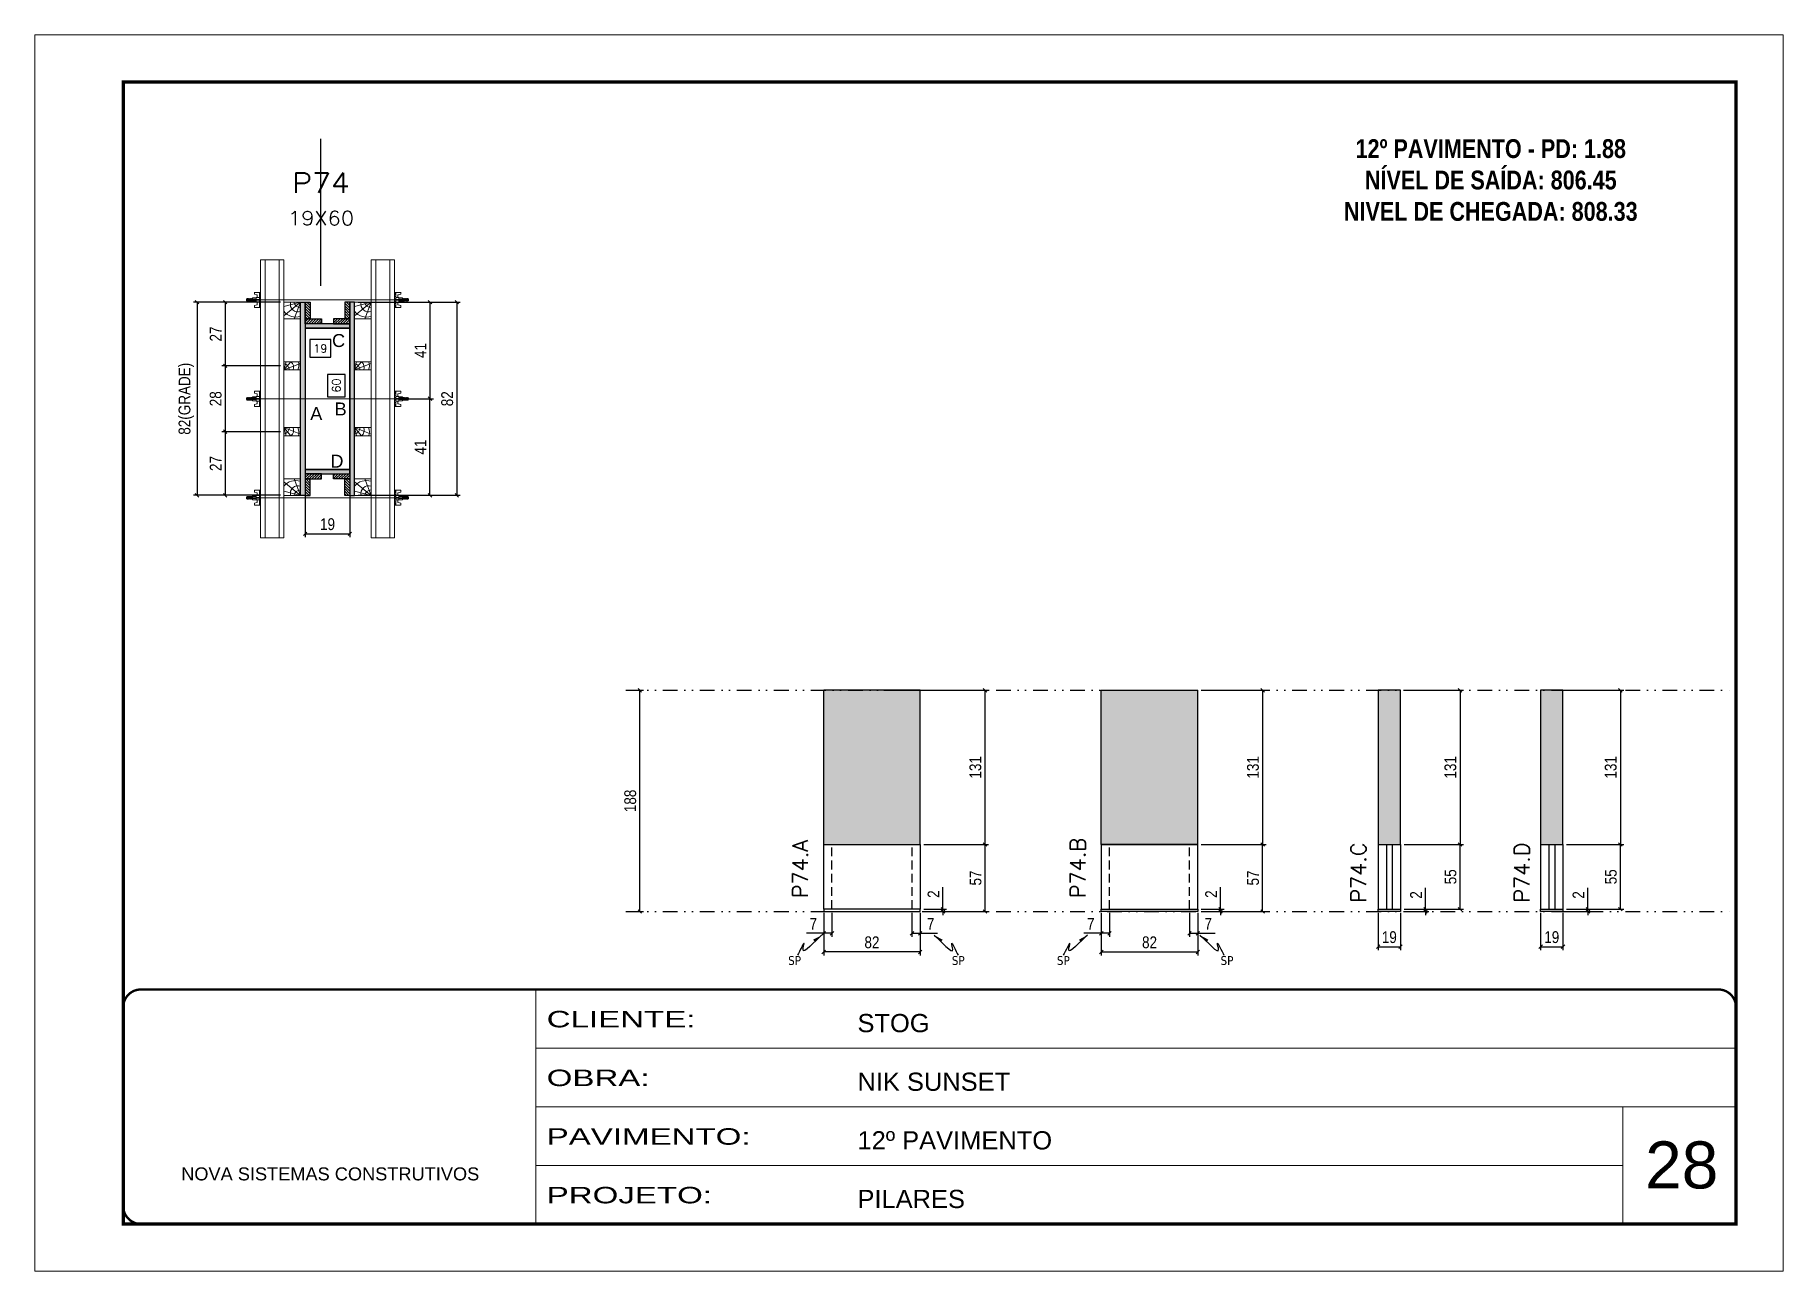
# Model space of a CAD drawing. Extents: x 808 to 7089, y -98 to 17032.
# Drawn here: x 5577 to 7062, y 9091 to 10141 of the extents above; entities that cross this region are included whole.
import ezdxf
from ezdxf.enums import TextEntityAlignment as Align

# ---------------------------------------------------------------- set-up
doc = ezdxf.new("R2010")
doc.units = 0
for name, pattern in [('CONTINUO', [0]), ('DASHED', [0.75, 0.5, -0.25]), ('DIVIDE2', [0.625, 0.25, -0.125, 0, -0.125, 0, -0.125]), ('HIDDEN', [0.375, 0.25, -0.125])]:
    doc.linetypes.add(name, pattern=pattern)
for name, color, linetype, lineweight in [('CARIMBO', 255, 'Continuous', 9), ('Folhas', 255, 'Continuous', 9), ('Hachura', 251, 'Continuous', 9), ('Madeira', 126, 'Continuous', 18), ('Perfil Metálico', 224, 'Continuous', 18), ('SARRAFO DE PRESSAO', 251, 'DASHED', 9), ('Texto Seção', 7, 'Continuous', 15)]:
    doc.layers.add(name, color=color, linetype=linetype, lineweight=lineweight)
for name, color, linetype in [('CHAPA', 1, 'Continuous'), ('COTA', 241, 'Continuous'), ('MEIO_PONT', 93, 'Continuous'), ('NOMENCLATURA', 7, 'Continuous'), ('Nível', 160, 'Continuous'), ('Painéis', 200, 'Continuous'), ('SARR_2.2x7', 40, 'Continuous'), ('SARRAFO', 251, 'Continuous'), ('Sarrafo de Pressão', 42, 'HIDDEN'), ('texto', 7, 'Continuous'), ('Texto de Titulo', 7, 'Continuous'), ('Texto Qtd Sarr', 242, 'Continuous'), ('TEXTO_GERAL', 7, 'Continuous')]:
    doc.layers.add(name, color=color, linetype=linetype)
doc.styles.add('ARIAL', font='arial.ttf')
doc.styles.add('COTA TECNICA', font='techl___.ttf', dxfattribs={"height": 10})
doc.styles.add('COTA TECNICA 2X', font='techl___.ttf', dxfattribs={"height": 10})
doc.styles.add('COTA TECNICA-50', font='techl___.ttf', dxfattribs={"height": 10})
doc.styles.add('REGUA-120', font='ROMANS.shx', dxfattribs={"height": 15})
doc.styles.add('ROMANC', font='techb___.ttf', dxfattribs={"height": 2.5})
doc.styles.add('ROMANS', font='romans.shx')
doc.styles.get("Standard").update_dxf_attribs({"font": 'arial.ttf'})
doc.styles.add('Tecnologia', font='')
doc.styles.get('Tecnologia').set_extended_font_data('Forgotten Futurist')
doc.dimstyles.new('COTA PAINEL-50', dxfattribs={"dimtxt": 10, "dimasz": 3, "dimexe": 3, "dimexo": 3, "dimgap": 3, "dimtad": 1, "dimdec": 1, "dimzin": 12, "dimdsep": 46, "dimtxsty": 'COTA TECNICA-50', "dimblk1": 'OBLIQUE', "dimblk2": 'OBLIQUE', "dimsah": 1, "dimcen": 0.9, "dimclrd": 4, "dimclre": 4, "dimclrt": 240, "dimadec": 1, "dimazin": 3, "dimtfac": 1, "dimtdec": 1, "dimtmove": 0, "dimatfit": 3, "dimfxl": 1, "dimtolj": 1, "dimtzin": 12, "dimarcsym": 0})
doc.dimstyles.new('PAINEL', dxfattribs={"dimtxt": 10, "dimasz": 3, "dimexe": 3, "dimexo": 3, "dimgap": 3, "dimtad": 1, "dimdec": 1, "dimzin": 12, "dimdsep": 46, "dimtxsty": 'COTA TECNICA', "dimblk1": 'OBLIQUE', "dimblk2": 'OBLIQUE', "dimsah": 1, "dimcen": 0.9, "dimclrd": 4, "dimclre": 4, "dimclrt": 240, "dimadec": 1, "dimazin": 3, "dimtfac": 1, "dimtdec": 1, "dimtmove": 0, "dimatfit": 3, "dimfxl": 1, "dimtolj": 1, "dimtzin": 12, "dimarcsym": 0})
doc.dimstyles.new('SECAO PILAR', dxfattribs={"dimtxt": 10, "dimasz": 3, "dimexe": 3, "dimexo": 3, "dimgap": 3, "dimtad": 1, "dimdec": 1, "dimlfac": 0.5, "dimzin": 12, "dimdsep": 46, "dimtxsty": 'COTA TECNICA 2X', "dimblk1": 'OBLIQUE', "dimblk2": 'OBLIQUE', "dimsah": 1, "dimcen": 0.9, "dimclrd": 256, "dimclre": 256, "dimclrt": 256, "dimadec": 1, "dimazin": 3, "dimtfac": 1, "dimtdec": 1, "dimtmove": 0, "dimatfit": 3, "dimfxl": 1, "dimtolj": 1, "dimtzin": 12, "dimarcsym": 0})
doc.dimstyles.new('SECÇÃO 2', dxfattribs={"dimtxt": 7, "dimasz": 6, "dimexe": 0.18, "dimexo": 2, "dimgap": -4, "dimtad": 3, "dimdec": 1, "dimlfac": 0.5, "dimzin": 12, "dimdsep": 46, "dimtxsty": 'ROMANS', "dimblk": 'ARCHTICK', "dimcen": 0.09, "dimse1": 1, "dimse2": 1, "dimsd1": 1, "dimsd2": 1, "dimclrd": 180, "dimclre": 5, "dimclrt": 1, "dimadec": 0, "dimazin": 3, "dimtfac": 1, "dimtdec": 1, "dimtofl": 0, "dimtmove": 0, "dimatfit": 3, "dimldrblk": 'ARCHTICK', "dimfxl": 1, "dimtolj": 1, "dimtzin": 0, "dimarcsym": 0})
doc.dimstyles.get("Standard").update_dxf_attribs({"dimtxt": 0.18, "dimasz": 0.18, "dimexe": 0.18, "dimexo": 0.0625, "dimgap": 0.09, "dimtad": 0, "dimtih": 1, "dimtoh": 1, "dimdec": 4, "dimzin": 0, "dimdsep": 46, "dimtxsty": 'Standard', "dimcen": 0.09, "dimadec": 0, "dimazin": 0, "dimtfac": 1, "dimtdec": 4, "dimtofl": 0, "dimtmove": 0, "dimatfit": 3, "dimfxl": 1, "dimtolj": 1, "dimtzin": 0, "dimarcsym": 0})
pattern_1 = [(135, (-17085.2216, 19252.9163), (-1.12253202, -1.12253202), [])]
pattern_2 = [(135, (-17085.2216, 19037.9163), (-1.12253202, -1.12253202), [])]
pattern_3 = [(45, (15309.1384, 32659.7726), (-1.12253202, 1.12253202), [])]
pattern_4 = [(45, (15309.1384, 32679.7726), (-1.12253202, 1.12253202), [])]
pattern_5 = [(50, (0, -2226.15), (5.46554, -0.4781726), [0.5715, -6.2865]), (355, (0, -2226.15), (-1.0573026, 5.7317054), [0.4572, -5.0292175]), (100.451445, (0.4555, -2226.19), (4.4082374, 5.2535326), [0.4857003, -5.3427073]), (46.1842, (0, -2224.626), (8.1323712, -1.26127), [0.85725, -9.42975]), (96.63556, (0.678, -2224.731), (7.122124, 7.4227837), [0.7285507, -8.014068]), (351.18415, (0, -2224.626), (7.122124, 7.4227837), [0.685799, -7.543792]), (21, (0.762, -2225.007), (4.5484317, -3.067956), [0.5715, -6.2865]), (326, (0.762, -2225.007), (1.8540609, 5.525639), [0.4572, -5.0292]), (71.451445, (1.141, -2225.263), (6.4024926, 2.457683), [0.4857003, -5.3426981]), (37.5, (0, -2226.1502), (0.0926581, 2.53665117), [0, -4.96824, 0, -5.1054, 0, -5.04825]), (7.5, (0, -2226.1502), (2.0045899, 3.00541724), [0, -2.91084, 0, -4.85394, 0, -1.92405]), (327.5, (-1.6993, -2226.1502), (4.06771786, -0.17186232), [0, -1.905, 0, -5.9436, 0, -7.8867]), (317.5, (-2.4613, -2226.1502), (4.4438754, 0.7627947), [0, -2.4765, 0, -3.94716, 0, -5.6007])]

msp = doc.modelspace()

# ---------------------------------------------------------------- texts
at = {"layer": 'CARIMBO', "style": 'ARIAL'}
msp.add_text('28', height=40, dxfattribs=at).set_placement((6944.53, 9161.17))
at = {"layer": 'NOMENCLATURA', "color": 2, "insert": (6813.41, 10079.17), "char_height": 16, "attachment_point": 2, "style": 'ROMANC'}
msp.add_mtext_dynamic_manual_height_columns('\\P12º PAVIMENTO - PD: 1.88\\PNÍVEL DE SAÍDA: 806.45\\PNIVEL DE CHEGADA: 808.33', width=328.3607, gutter_width=1, heights=[0], dxfattribs=at)
at = {"layer": 'texto', "color": 0, "char_height": 7.5, "attachment_point": 5}
for insert in [(6221.97, 9354.76), (6360.99, 9354.76), (6450.26, 9354.76), (6589.29, 9354.76)]:
    msp.add_mtext('{\\fTahoma|b0|i0|c0|p34;\\C4;SP}', dxfattribs=dict(at, insert=insert))
at = {"layer": 'Texto Seção', "char_height": 13, "attachment_point": 7, "rotation": 90, "style": 'REGUA-120'}
for s, insert, width in [('P74.A', (6233.28, 9407.69), 285.3299), ('P74.B', (6469.04, 9407.69), 285.3299), ('P74.C', (6707.43, 9403.85), 286.3299), ('\\pxt4;P74.D', (6846.25, 9403.85), 286.3299)]:
    msp.add_mtext(s, dxfattribs=dict(at, insert=insert, width=width))
at = {"layer": 'TEXTO_GERAL', "style": 'ARIAL'}
for s, p in [('C', (5834.59, 9881.47)), ('A', (5815.64, 9819.41)), ('B', (5836.36, 9823.33)), ('D', (5833.19, 9778.96))]:
    msp.add_text(s, height=11, dxfattribs=at).set_placement(p, align=Align.MIDDLE_CENTER)

# ---------------------------------------------------------------- blocks, each defined once
blk = doc.blocks.new('9999999999')
at = {"color": 30, "linetype": 'CONTINUO'}
for p, q in [((98564.6, 34230.2), (98564.6, 34429.4)), ((98564.6, 34379.6), (99584, 34379.6)), ((98564.6, 34329.8), (99488, 34329.8)), ((99584, 34329.8), (99488, 34329.8)), ((99488, 34329.8), (99488, 34230.2)), ((98564.6, 34280), (99488, 34280))]:
    blk.add_line(p, q, dxfattribs=at)
at = {"color": 30, "linetype": 'CONTINUO', "const_width": 2}
blk.add_lwpolyline([(99584, 34230.2), (99584, 34414.4, 0.414214), (99569, 34429.4), (98229, 34429.4, 0.414214), (98214, 34414.4), (98214, 34245.2, 0.414214), (98229, 34230.2), (99584, 34230.2)], format="xyb", dxfattribs=at)
at = {"layer": 'Folhas'}
blk.add_lwpolyline([(98139, 34190.2), (99624, 34190.2), (99624, 35240.2), (98139, 35240.2)], close=True, dxfattribs=at)
at = {"layer": 'Folhas', "color": 30, "const_width": 3}
blk.add_lwpolyline([(98214, 34230.2), (99584, 34230.2), (99584, 35200.2), (98214, 35200.2)], close=True, dxfattribs=at)
at = {"color": 7, "linetype": 'Continuous', "ltscale": 5, "style": 'ARIAL'}
for s, height, p in [('STOG', 15.48, (98837.7, 34393.1)), ('NIK SUNSET', 15.48, (98837.7, 34343.3)), ('12º PAVIMENTO', 15.483, (98837.7, 34293.5)), ('NOVA SISTEMAS CONSTRUTIVOS', 11.059, (98263.2, 34267.2)), ('PILARES', 15.48, (98837.7, 34243.7))]:
    blk.add_text(s, height=height, dxfattribs=at).set_placement(p)
at = {"layer": 'Folhas', "color": 7, "style": 'Tecnologia', "width": 1.5}
for s, p in [('CLIENTE:', (98573.7, 34397.2)), ('OBRA:', (98573.7, 34347.3)), ('PAVIMENTO:', (98573.7, 34297.5)), ('PROJETO:', (98573.7, 34247.7))]:
    blk.add_text(s, height=14, dxfattribs=at).set_placement(p)
blk = doc.blocks.new('_Oblique')
at = {"color": 0, "linetype": 'ByBlock', "lineweight": -2}
blk.add_line((-0.5, -0.5), (0.5, 0.5), dxfattribs=at)
blk = doc.blocks.new('*D1947')
at = {"layer": 'COTA', "color": 4, "lineweight": -2, "transparency": 16777216}
for p, q in [((6081.7, 9584.4), (6093.5, 9584.4)), ((6090.5, 9396.4), (6090.5, 9584.4)), ((6081.7, 9396.4), (6093.5, 9396.4))]:
    blk.add_line(p, q, dxfattribs=at)
at = {"layer": 'Defpoints', "color": 0, "transparency": 16777216}
for p in [(6078.7, 9584.4), (6090.5, 9584.4), (6078.7, 9396.4)]:
    blk.add_point(p, dxfattribs=at)
at = {"layer": 'COTA', "color": 4, "lineweight": -2, "transparency": 16777216, "xscale": 3, "yscale": 3, "zscale": 3}
for p, rotation in [((6090.5, 9584.4), 90), ((6090.5, 9396.4), 270)]:
    blk.add_blockref('_Oblique', p, dxfattribs=dict(at, rotation=rotation))
at = {"layer": 'COTA', "color": 240, "transparency": 16777216, "insert": (6082.4, 9490.4), "char_height": 10, "attachment_point": 5, "rotation": 90, "style": 'COTA TECNICA-50'}
blk.add_mtext('\\A1;188', dxfattribs=at)
blk = doc.blocks.new('*D1929')
at = {"layer": 'COTA', "color": 4, "lineweight": -2, "transparency": 16777216}
for p, q in [((6246.7, 9395.4), (6246.7, 9359.1)), ((6328.7, 9395.4), (6328.7, 9359.1)), ((6328.7, 9362.1), (6246.7, 9362.1))]:
    blk.add_line(p, q, dxfattribs=at)
at = {"layer": 'Defpoints', "color": 0, "transparency": 16777216}
for p in [(6246.7, 9398.4), (6328.7, 9398.4), (6246.7, 9362.1)]:
    blk.add_point(p, dxfattribs=at)
at = {"layer": 'COTA', "color": 4, "lineweight": -2, "transparency": 16777216, "xscale": 3, "yscale": 3, "zscale": 3, "rotation": 180}
blk.add_blockref('_Oblique', (6246.7, 9362.1), dxfattribs=at)
at = {"layer": 'COTA', "color": 4, "lineweight": -2, "transparency": 16777216, "xscale": 3, "yscale": 3, "zscale": 3}
blk.add_blockref('_Oblique', (6328.7, 9362.1), dxfattribs=at)
at = {"layer": 'COTA', "color": 240, "transparency": 16777216, "insert": (6287.7, 9370.2), "char_height": 10, "attachment_point": 5, "style": 'COTA TECNICA'}
blk.add_mtext('\\A1;82', dxfattribs=at)
blk = doc.blocks.new('*D1930')
at = {"layer": 'COTA', "color": 4, "lineweight": -2, "transparency": 16777216}
for p, q in [((6321.7, 9395.4), (6321.7, 9374.9)), ((6328.7, 9393.4), (6328.7, 9374.9)), ((6321.7, 9377.9), (6328.7, 9377.9)), ((6328.7, 9377.9), (6343.5, 9377.9))]:
    blk.add_line(p, q, dxfattribs=at)
at = {"layer": 'Defpoints', "color": 0, "transparency": 16777216}
for p in [(6321.7, 9398.4), (6328.7, 9396.4), (6328.7, 9377.9)]:
    blk.add_point(p, dxfattribs=at)
at = {"layer": 'COTA', "color": 4, "lineweight": -2, "transparency": 16777216, "xscale": 3, "yscale": 3, "zscale": 3, "rotation": 180}
blk.add_blockref('_Oblique', (6321.7, 9377.9), dxfattribs=at)
at = {"layer": 'COTA', "color": 4, "lineweight": -2, "transparency": 16777216, "xscale": 3, "yscale": 3, "zscale": 3}
blk.add_blockref('_Oblique', (6328.7, 9377.9), dxfattribs=at)
at = {"layer": 'COTA', "color": 240, "transparency": 16777216, "insert": (6337.6, 9386), "char_height": 10, "attachment_point": 5, "style": 'COTA TECNICA-50'}
blk.add_mtext('\\A1;7', dxfattribs=at)
blk = doc.blocks.new('*D1931')
at = {"layer": 'COTA', "color": 4, "lineweight": -2, "transparency": 16777216}
for p, q in [((6246.7, 9393.4), (6246.7, 9374.9)), ((6253.7, 9395.4), (6253.7, 9374.9)), ((6246.7, 9377.9), (6232, 9377.9)), ((6253.7, 9377.9), (6246.7, 9377.9))]:
    blk.add_line(p, q, dxfattribs=at)
at = {"layer": 'Defpoints', "color": 0, "transparency": 16777216}
for p in [(6246.7, 9396.4), (6253.7, 9398.4), (6246.7, 9377.9)]:
    blk.add_point(p, dxfattribs=at)
at = {"layer": 'COTA', "color": 4, "lineweight": -2, "transparency": 16777216, "xscale": 3, "yscale": 3, "zscale": 3, "rotation": 180}
blk.add_blockref('_Oblique', (6246.7, 9377.9), dxfattribs=at)
at = {"layer": 'COTA', "color": 4, "lineweight": -2, "transparency": 16777216, "xscale": 3, "yscale": 3, "zscale": 3}
blk.add_blockref('_Oblique', (6253.7, 9377.9), dxfattribs=at)
at = {"layer": 'COTA', "color": 240, "transparency": 16777216, "insert": (6237.9, 9386), "char_height": 10, "attachment_point": 5, "style": 'COTA TECNICA-50'}
blk.add_mtext('\\A1;7', dxfattribs=at)
blk = doc.blocks.new('*D1932')
at = {"layer": 'COTA', "color": 4, "linetype": 'ByBlock', "lineweight": -2, "transparency": 16777216}
for p, q in [((6331.7, 9453.4), (6386.8, 9453.4)), ((6383.8, 9396.4), (6383.8, 9453.4)), ((6331.7, 9396.4), (6386.8, 9396.4))]:
    blk.add_line(p, q, dxfattribs=at)
at = {"layer": 'Defpoints', "color": 0, "linetype": 'ByBlock', "transparency": 16777216}
for p in [(6328.7, 9453.4), (6383.8, 9453.4), (6328.7, 9396.4)]:
    blk.add_point(p, dxfattribs=at)
at = {"layer": 'COTA', "color": 4, "linetype": 'ByBlock', "lineweight": -2, "transparency": 16777216, "xscale": 3, "yscale": 3, "zscale": 3}
for p, rotation in [((6383.8, 9453.4), 90), ((6383.8, 9396.4), 270)]:
    blk.add_blockref('_Oblique', p, dxfattribs=dict(at, rotation=rotation))
at = {"layer": 'COTA', "color": 240, "linetype": 'ByBlock', "transparency": 16777216, "insert": (6375.7, 9424.9), "char_height": 10, "attachment_point": 5, "rotation": 90, "style": 'COTA TECNICA'}
blk.add_mtext('\\A1;57', dxfattribs=at)
blk = doc.blocks.new('*D1933')
at = {"layer": 'COTA', "color": 4, "lineweight": -2, "transparency": 16777216}
for p, q in [((6348, 9398.4), (6348, 9417.2)), ((6331.7, 9398.4), (6351, 9398.4)), ((6331.7, 9396.4), (6351, 9396.4)), ((6348, 9396.4), (6348, 9398.4)), ((6348, 9396.4), (6348, 9393.4))]:
    blk.add_line(p, q, dxfattribs=at)
at = {"layer": 'Defpoints', "color": 0, "transparency": 16777216}
for p in [(6328.7, 9398.4), (6328.7, 9396.4), (6348, 9396.4)]:
    blk.add_point(p, dxfattribs=at)
at = {"layer": 'COTA', "color": 4, "lineweight": -2, "transparency": 16777216, "xscale": 3, "yscale": 3, "zscale": 3}
for p, rotation in [((6348, 9398.4), 270), ((6348, 9396.4), 90)]:
    blk.add_blockref('_Oblique', p, dxfattribs=dict(at, rotation=rotation))
at = {"layer": 'COTA', "color": 240, "transparency": 16777216, "insert": (6340, 9411.2), "char_height": 10, "attachment_point": 5, "rotation": 90, "style": 'COTA TECNICA-50'}
blk.add_mtext('\\A1;2', dxfattribs=at)
blk = doc.blocks.new('*D1934')
at = {"layer": 'COTA', "color": 4, "linetype": 'ByBlock', "lineweight": -2, "transparency": 16777216}
for p, q in [((6331.7, 9453.4), (6386.8, 9453.4)), ((6383.8, 9396.4), (6383.8, 9453.4)), ((6331.7, 9396.4), (6386.8, 9396.4))]:
    blk.add_line(p, q, dxfattribs=at)
at = {"layer": 'Defpoints', "color": 0, "linetype": 'ByBlock', "transparency": 16777216}
for p in [(6328.7, 9453.4), (6383.8, 9453.4), (6328.7, 9396.4)]:
    blk.add_point(p, dxfattribs=at)
at = {"layer": 'COTA', "color": 4, "linetype": 'ByBlock', "lineweight": -2, "transparency": 16777216, "xscale": 3, "yscale": 3, "zscale": 3}
for p, rotation in [((6383.8, 9453.4), 90), ((6383.8, 9396.4), 270)]:
    blk.add_blockref('_Oblique', p, dxfattribs=dict(at, rotation=rotation))
at = {"layer": 'COTA', "color": 240, "linetype": 'ByBlock', "transparency": 16777216, "insert": (6375.7, 9424.9), "char_height": 10, "attachment_point": 5, "rotation": 90, "style": 'COTA TECNICA'}
blk.add_mtext('\\A1;57', dxfattribs=at)
blk = doc.blocks.new('*D1935')
at = {"layer": 'COTA', "color": 4, "lineweight": -2, "transparency": 16777216}
for p, q in [((6855.7, 9395.4), (6855.7, 9363.5)), ((6874.7, 9395.4), (6874.7, 9363.5)), ((6855.7, 9366.5), (6874.7, 9366.5))]:
    blk.add_line(p, q, dxfattribs=at)
at = {"layer": 'Defpoints', "color": 0, "transparency": 16777216}
for p in [(6855.7, 9398.4), (6874.7, 9398.4), (6874.7, 9366.5)]:
    blk.add_point(p, dxfattribs=at)
at = {"layer": 'COTA', "color": 4, "lineweight": -2, "transparency": 16777216, "xscale": 3, "yscale": 3, "zscale": 3, "rotation": 180}
blk.add_blockref('_Oblique', (6855.7, 9366.5), dxfattribs=at)
at = {"layer": 'COTA', "color": 4, "lineweight": -2, "transparency": 16777216, "xscale": 3, "yscale": 3, "zscale": 3}
blk.add_blockref('_Oblique', (6874.7, 9366.5), dxfattribs=at)
at = {"layer": 'COTA', "color": 240, "transparency": 16777216, "insert": (6865.2, 9374.6), "char_height": 10, "attachment_point": 5, "style": 'COTA TECNICA'}
blk.add_mtext('\\A1;19', dxfattribs=at)
blk = doc.blocks.new('*D1936')
at = {"layer": 'COTA', "color": 4, "lineweight": -2, "transparency": 16777216}
for p, q in [((6895.9, 9398.4), (6895.9, 9416.6)), ((6877.7, 9398.4), (6898.9, 9398.4)), ((6877.7, 9396.4), (6898.9, 9396.4)), ((6895.9, 9396.4), (6895.9, 9398.4)), ((6895.9, 9396.4), (6895.9, 9393.4))]:
    blk.add_line(p, q, dxfattribs=at)
at = {"layer": 'Defpoints', "color": 0, "transparency": 16777216}
for p in [(6874.7, 9398.4), (6874.7, 9396.4), (6895.9, 9398.4)]:
    blk.add_point(p, dxfattribs=at)
at = {"layer": 'COTA', "color": 4, "lineweight": -2, "transparency": 16777216, "xscale": 3, "yscale": 3, "zscale": 3}
for p, rotation in [((6895.9, 9398.4), 270), ((6895.9, 9396.4), 90)]:
    blk.add_blockref('_Oblique', p, dxfattribs=dict(at, rotation=rotation))
at = {"layer": 'COTA', "color": 240, "transparency": 16777216, "insert": (6887.9, 9410.5), "char_height": 10, "attachment_point": 5, "rotation": 90, "style": 'COTA TECNICA-50'}
blk.add_mtext('\\A1;2', dxfattribs=at)
blk = doc.blocks.new('*D1948')
at = {"layer": 'COTA', "color": 4, "linetype": 'ByBlock', "lineweight": -2, "transparency": 16777216}
for p, q in [((6877.7, 9584.4), (6926.5, 9584.4)), ((6923.5, 9584.4), (6923.5, 9453.4)), ((6877.7, 9453.4), (6926.5, 9453.4))]:
    blk.add_line(p, q, dxfattribs=at)
at = {"layer": 'Defpoints', "color": 0, "linetype": 'ByBlock', "transparency": 16777216}
for p in [(6874.7, 9584.4), (6874.7, 9453.4), (6923.5, 9453.4)]:
    blk.add_point(p, dxfattribs=at)
at = {"layer": 'COTA', "color": 4, "linetype": 'ByBlock', "lineweight": -2, "transparency": 16777216, "xscale": 3, "yscale": 3, "zscale": 3}
for p, rotation in [((6923.5, 9584.4), 90), ((6923.5, 9453.4), 270)]:
    blk.add_blockref('_Oblique', p, dxfattribs=dict(at, rotation=rotation))
at = {"layer": 'COTA', "color": 240, "linetype": 'ByBlock', "transparency": 16777216, "insert": (6915.3, 9518.9), "char_height": 10, "attachment_point": 5, "rotation": 90, "style": 'COTA TECNICA'}
blk.add_mtext('\\A1;131', dxfattribs=at)
blk = doc.blocks.new('*D1937')
at = {"layer": 'COTA', "color": 4, "lineweight": -2, "transparency": 16777216}
for p, q in [((6877.7, 9453.4), (6926.5, 9453.4)), ((6923.5, 9398.4), (6923.5, 9453.4)), ((6877.7, 9398.4), (6926.5, 9398.4))]:
    blk.add_line(p, q, dxfattribs=at)
at = {"layer": 'Defpoints', "color": 0, "transparency": 16777216}
for p in [(6874.7, 9453.4), (6923.5, 9453.4), (6874.7, 9398.4)]:
    blk.add_point(p, dxfattribs=at)
at = {"layer": 'COTA', "color": 4, "lineweight": -2, "transparency": 16777216, "xscale": 3, "yscale": 3, "zscale": 3}
for p, rotation in [((6923.5, 9453.4), 90), ((6923.5, 9398.4), 270)]:
    blk.add_blockref('_Oblique', p, dxfattribs=dict(at, rotation=rotation))
at = {"layer": 'COTA', "color": 240, "transparency": 16777216, "insert": (6915.4, 9425.9), "char_height": 10, "attachment_point": 5, "rotation": 90, "style": 'COTA TECNICA-50'}
blk.add_mtext('\\A1;55', dxfattribs=at)
blk = doc.blocks.new('*D1938')
at = {"layer": 'COTA', "color": 4, "lineweight": -2, "transparency": 16777216}
for p, q in [((6482.5, 9395.4), (6482.5, 9359.1)), ((6564.5, 9395.4), (6564.5, 9359.1)), ((6482.5, 9362.1), (6564.5, 9362.1))]:
    blk.add_line(p, q, dxfattribs=at)
at = {"layer": 'Defpoints', "color": 0, "transparency": 16777216}
for p in [(6482.5, 9398.4), (6564.5, 9398.4), (6564.5, 9362.1)]:
    blk.add_point(p, dxfattribs=at)
at = {"layer": 'COTA', "color": 4, "lineweight": -2, "transparency": 16777216, "xscale": 3, "yscale": 3, "zscale": 3, "rotation": 180}
blk.add_blockref('_Oblique', (6482.5, 9362.1), dxfattribs=at)
at = {"layer": 'COTA', "color": 4, "lineweight": -2, "transparency": 16777216, "xscale": 3, "yscale": 3, "zscale": 3}
blk.add_blockref('_Oblique', (6564.5, 9362.1), dxfattribs=at)
at = {"layer": 'COTA', "color": 240, "transparency": 16777216, "insert": (6523.5, 9370.2), "char_height": 10, "attachment_point": 5, "style": 'COTA TECNICA'}
blk.add_mtext('\\A1;82', dxfattribs=at)
blk = doc.blocks.new('*D1939')
at = {"layer": 'COTA', "color": 4, "lineweight": -2, "transparency": 16777216}
for p, q in [((6482.5, 9393.4), (6482.5, 9374.9)), ((6489.5, 9395.4), (6489.5, 9374.9)), ((6482.5, 9377.9), (6467.8, 9377.9)), ((6489.5, 9377.9), (6482.5, 9377.9))]:
    blk.add_line(p, q, dxfattribs=at)
at = {"layer": 'Defpoints', "color": 0, "transparency": 16777216}
for p in [(6482.5, 9396.4), (6489.5, 9398.4), (6482.5, 9377.9)]:
    blk.add_point(p, dxfattribs=at)
at = {"layer": 'COTA', "color": 4, "lineweight": -2, "transparency": 16777216, "xscale": 3, "yscale": 3, "zscale": 3, "rotation": 180}
blk.add_blockref('_Oblique', (6482.5, 9377.9), dxfattribs=at)
at = {"layer": 'COTA', "color": 4, "lineweight": -2, "transparency": 16777216, "xscale": 3, "yscale": 3, "zscale": 3}
blk.add_blockref('_Oblique', (6489.5, 9377.9), dxfattribs=at)
at = {"layer": 'COTA', "color": 240, "transparency": 16777216, "insert": (6473.6, 9386), "char_height": 10, "attachment_point": 5, "style": 'COTA TECNICA-50'}
blk.add_mtext('\\A1;7', dxfattribs=at)
blk = doc.blocks.new('*D1940')
at = {"layer": 'COTA', "color": 4, "lineweight": -2, "transparency": 16777216}
for p, q in [((6557.5, 9395.4), (6557.5, 9374.9)), ((6564.5, 9393.4), (6564.5, 9374.9)), ((6557.5, 9377.9), (6564.5, 9377.9)), ((6564.5, 9377.9), (6579.2, 9377.9))]:
    blk.add_line(p, q, dxfattribs=at)
at = {"layer": 'Defpoints', "color": 0, "transparency": 16777216}
for p in [(6557.5, 9398.4), (6564.5, 9396.4), (6564.5, 9377.9)]:
    blk.add_point(p, dxfattribs=at)
at = {"layer": 'COTA', "color": 4, "lineweight": -2, "transparency": 16777216, "xscale": 3, "yscale": 3, "zscale": 3, "rotation": 180}
blk.add_blockref('_Oblique', (6557.5, 9377.9), dxfattribs=at)
at = {"layer": 'COTA', "color": 4, "lineweight": -2, "transparency": 16777216, "xscale": 3, "yscale": 3, "zscale": 3}
blk.add_blockref('_Oblique', (6564.5, 9377.9), dxfattribs=at)
at = {"layer": 'COTA', "color": 240, "transparency": 16777216, "insert": (6573.4, 9386), "char_height": 10, "attachment_point": 5, "style": 'COTA TECNICA-50'}
blk.add_mtext('\\A1;7', dxfattribs=at)
blk = doc.blocks.new('*D1941')
at = {"layer": 'COTA', "color": 4, "linetype": 'ByBlock', "lineweight": -2, "transparency": 16777216}
for p, q in [((6567.5, 9453.4), (6622.6, 9453.4)), ((6619.6, 9396.4), (6619.6, 9453.4)), ((6567.5, 9396.4), (6622.6, 9396.4))]:
    blk.add_line(p, q, dxfattribs=at)
at = {"layer": 'Defpoints', "color": 0, "linetype": 'ByBlock', "transparency": 16777216}
for p in [(6564.5, 9453.4), (6619.6, 9453.4), (6564.5, 9396.4)]:
    blk.add_point(p, dxfattribs=at)
at = {"layer": 'COTA', "color": 4, "linetype": 'ByBlock', "lineweight": -2, "transparency": 16777216, "xscale": 3, "yscale": 3, "zscale": 3}
for p, rotation in [((6619.6, 9453.4), 90), ((6619.6, 9396.4), 270)]:
    blk.add_blockref('_Oblique', p, dxfattribs=dict(at, rotation=rotation))
at = {"layer": 'COTA', "color": 240, "linetype": 'ByBlock', "transparency": 16777216, "insert": (6611.5, 9424.9), "char_height": 10, "attachment_point": 5, "rotation": 90, "style": 'COTA TECNICA'}
blk.add_mtext('\\A1;57', dxfattribs=at)
blk = doc.blocks.new('*D1942')
at = {"layer": 'COTA', "color": 4, "lineweight": -2, "transparency": 16777216}
for p, q in [((6583.8, 9398.4), (6583.8, 9417.2)), ((6567.5, 9398.4), (6586.8, 9398.4)), ((6567.5, 9396.4), (6586.8, 9396.4)), ((6583.8, 9396.4), (6583.8, 9398.4)), ((6583.8, 9396.4), (6583.8, 9393.4))]:
    blk.add_line(p, q, dxfattribs=at)
at = {"layer": 'Defpoints', "color": 0, "transparency": 16777216}
for p in [(6564.5, 9398.4), (6564.5, 9396.4), (6583.8, 9396.4)]:
    blk.add_point(p, dxfattribs=at)
at = {"layer": 'COTA', "color": 4, "lineweight": -2, "transparency": 16777216, "xscale": 3, "yscale": 3, "zscale": 3}
for p, rotation in [((6583.8, 9398.4), 270), ((6583.8, 9396.4), 90)]:
    blk.add_blockref('_Oblique', p, dxfattribs=dict(at, rotation=rotation))
at = {"layer": 'COTA', "color": 240, "transparency": 16777216, "insert": (6575.8, 9411.2), "char_height": 10, "attachment_point": 5, "rotation": 90, "style": 'COTA TECNICA-50'}
blk.add_mtext('\\A1;2', dxfattribs=at)
blk = doc.blocks.new('*D1943')
at = {"layer": 'COTA', "color": 4, "linetype": 'ByBlock', "lineweight": -2, "transparency": 16777216}
for p, q in [((6567.5, 9453.4), (6622.6, 9453.4)), ((6619.6, 9396.4), (6619.6, 9453.4)), ((6567.5, 9396.4), (6622.6, 9396.4))]:
    blk.add_line(p, q, dxfattribs=at)
at = {"layer": 'Defpoints', "color": 0, "linetype": 'ByBlock', "transparency": 16777216}
for p in [(6564.5, 9453.4), (6619.6, 9453.4), (6564.5, 9396.4)]:
    blk.add_point(p, dxfattribs=at)
at = {"layer": 'COTA', "color": 4, "linetype": 'ByBlock', "lineweight": -2, "transparency": 16777216, "xscale": 3, "yscale": 3, "zscale": 3}
for p, rotation in [((6619.6, 9453.4), 90), ((6619.6, 9396.4), 270)]:
    blk.add_blockref('_Oblique', p, dxfattribs=dict(at, rotation=rotation))
at = {"layer": 'COTA', "color": 240, "linetype": 'ByBlock', "transparency": 16777216, "insert": (6611.5, 9424.9), "char_height": 10, "attachment_point": 5, "rotation": 90, "style": 'COTA TECNICA'}
blk.add_mtext('\\A1;57', dxfattribs=at)
blk = doc.blocks.new('*D1944')
at = {"layer": 'COTA', "color": 4, "lineweight": -2, "transparency": 16777216}
for p, q in [((6717.7, 9395.4), (6717.7, 9363.5)), ((6736.7, 9395.4), (6736.7, 9363.5)), ((6717.7, 9366.5), (6736.7, 9366.5))]:
    blk.add_line(p, q, dxfattribs=at)
at = {"layer": 'Defpoints', "color": 0, "transparency": 16777216}
for p in [(6717.7, 9398.4), (6736.7, 9398.4), (6736.7, 9366.5)]:
    blk.add_point(p, dxfattribs=at)
at = {"layer": 'COTA', "color": 4, "lineweight": -2, "transparency": 16777216, "xscale": 3, "yscale": 3, "zscale": 3, "rotation": 180}
blk.add_blockref('_Oblique', (6717.7, 9366.5), dxfattribs=at)
at = {"layer": 'COTA', "color": 4, "lineweight": -2, "transparency": 16777216, "xscale": 3, "yscale": 3, "zscale": 3}
blk.add_blockref('_Oblique', (6736.7, 9366.5), dxfattribs=at)
at = {"layer": 'COTA', "color": 240, "transparency": 16777216, "insert": (6727.2, 9374.6), "char_height": 10, "attachment_point": 5, "style": 'COTA TECNICA'}
blk.add_mtext('\\A1;19', dxfattribs=at)
blk = doc.blocks.new('*D1945')
at = {"layer": 'COTA', "color": 4, "lineweight": -2, "transparency": 16777216}
for p, q in [((6757.9, 9398.4), (6757.9, 9416.6)), ((6739.7, 9398.4), (6760.9, 9398.4)), ((6739.7, 9396.4), (6760.9, 9396.4)), ((6757.9, 9396.4), (6757.9, 9398.4)), ((6757.9, 9396.4), (6757.9, 9393.4))]:
    blk.add_line(p, q, dxfattribs=at)
at = {"layer": 'Defpoints', "color": 0, "transparency": 16777216}
for p in [(6736.7, 9398.4), (6736.7, 9396.4), (6757.9, 9398.4)]:
    blk.add_point(p, dxfattribs=at)
at = {"layer": 'COTA', "color": 4, "lineweight": -2, "transparency": 16777216, "xscale": 3, "yscale": 3, "zscale": 3}
for p, rotation in [((6757.9, 9398.4), 270), ((6757.9, 9396.4), 90)]:
    blk.add_blockref('_Oblique', p, dxfattribs=dict(at, rotation=rotation))
at = {"layer": 'COTA', "color": 240, "transparency": 16777216, "insert": (6749.9, 9410.5), "char_height": 10, "attachment_point": 5, "rotation": 90, "style": 'COTA TECNICA-50'}
blk.add_mtext('\\A1;2', dxfattribs=at)
blk = doc.blocks.new('*D1949')
at = {"layer": 'COTA', "color": 4, "linetype": 'ByBlock', "lineweight": -2, "transparency": 16777216}
for p, q in [((6739.7, 9584.4), (6790.3, 9584.4)), ((6787.3, 9584.4), (6787.3, 9453.4)), ((6739.7, 9453.4), (6790.3, 9453.4))]:
    blk.add_line(p, q, dxfattribs=at)
at = {"layer": 'Defpoints', "color": 0, "linetype": 'ByBlock', "transparency": 16777216}
for p in [(6736.7, 9584.4), (6736.7, 9453.4), (6787.3, 9453.4)]:
    blk.add_point(p, dxfattribs=at)
at = {"layer": 'COTA', "color": 4, "linetype": 'ByBlock', "lineweight": -2, "transparency": 16777216, "xscale": 3, "yscale": 3, "zscale": 3}
for p, rotation in [((6787.3, 9584.4), 90), ((6787.3, 9453.4), 270)]:
    blk.add_blockref('_Oblique', p, dxfattribs=dict(at, rotation=rotation))
at = {"layer": 'COTA', "color": 240, "linetype": 'ByBlock', "transparency": 16777216, "insert": (6779.1, 9518.9), "char_height": 10, "attachment_point": 5, "rotation": 90, "style": 'COTA TECNICA'}
blk.add_mtext('\\A1;131', dxfattribs=at)
blk = doc.blocks.new('*D1950')
at = {"layer": 'COTA', "color": 4, "lineweight": -2, "transparency": 16777216}
for p, q in [((6739.7, 9453.4), (6790.3, 9453.4)), ((6787.3, 9398.4), (6787.3, 9453.4)), ((6739.7, 9398.4), (6790.3, 9398.4))]:
    blk.add_line(p, q, dxfattribs=at)
at = {"layer": 'Defpoints', "color": 0, "transparency": 16777216}
for p in [(6736.7, 9453.4), (6787.3, 9453.4), (6736.7, 9398.4)]:
    blk.add_point(p, dxfattribs=at)
at = {"layer": 'COTA', "color": 4, "lineweight": -2, "transparency": 16777216, "xscale": 3, "yscale": 3, "zscale": 3}
for p, rotation in [((6787.3, 9453.4), 90), ((6787.3, 9398.4), 270)]:
    blk.add_blockref('_Oblique', p, dxfattribs=dict(at, rotation=rotation))
at = {"layer": 'COTA', "color": 240, "transparency": 16777216, "insert": (6779.2, 9425.9), "char_height": 10, "attachment_point": 5, "rotation": 90, "style": 'COTA TECNICA-50'}
blk.add_mtext('\\A1;55', dxfattribs=at)
blk = doc.blocks.new('*D1918')
at = {"layer": 'COTA', "color": 4, "lineweight": -2, "transparency": 16777216}
for p, q in [((6567.5, 9584.4), (6622.6, 9584.4)), ((6619.6, 9584.4), (6619.6, 9453.4)), ((6567.5, 9453.4), (6622.6, 9453.4))]:
    blk.add_line(p, q, dxfattribs=at)
at = {"layer": 'Defpoints', "color": 0, "transparency": 16777216}
for p in [(6564.5, 9584.4), (6564.5, 9453.4), (6619.6, 9453.4)]:
    blk.add_point(p, dxfattribs=at)
at = {"layer": 'COTA', "color": 4, "lineweight": -2, "transparency": 16777216, "xscale": 3, "yscale": 3, "zscale": 3}
for p, rotation in [((6619.6, 9584.4), 90), ((6619.6, 9453.4), 270)]:
    blk.add_blockref('_Oblique', p, dxfattribs=dict(at, rotation=rotation))
at = {"layer": 'COTA', "color": 240, "transparency": 16777216, "insert": (6611.4, 9518.9), "char_height": 10, "attachment_point": 5, "rotation": 90, "style": 'COTA TECNICA-50'}
blk.add_mtext('\\A1;131', dxfattribs=at)
blk = doc.blocks.new('*D1919')
at = {"layer": 'COTA', "color": 4, "lineweight": -2, "transparency": 16777216}
for p, q in [((6297.7, 9584.4), (6386.8, 9584.4)), ((6383.8, 9453.4), (6383.8, 9584.4)), ((6331.7, 9453.4), (6386.8, 9453.4))]:
    blk.add_line(p, q, dxfattribs=at)
at = {"layer": 'Defpoints', "color": 0, "transparency": 16777216}
for p in [(6294.7, 9584.4), (6383.8, 9584.4), (6328.7, 9453.4)]:
    blk.add_point(p, dxfattribs=at)
at = {"layer": 'COTA', "color": 4, "lineweight": -2, "transparency": 16777216, "xscale": 3, "yscale": 3, "zscale": 3}
for p, rotation in [((6383.8, 9584.4), 90), ((6383.8, 9453.4), 270)]:
    blk.add_blockref('_Oblique', p, dxfattribs=dict(at, rotation=rotation))
at = {"layer": 'COTA', "color": 240, "transparency": 16777216, "insert": (6375.6, 9518.9), "char_height": 10, "attachment_point": 5, "rotation": 90, "style": 'COTA TECNICA-50'}
blk.add_mtext('\\A1;131', dxfattribs=at)
blk = doc.blocks.new('titulo1')
at = {"layer": 'Defpoints', "color": 252, "linetype": 'HIDDEN', "ltscale": 2}
blk.add_line((0, 0), (0, 125), dxfattribs=at)
at = {"layer": 'Defpoints', "style": 'ROMANS', "oblique": 15}
blk.add_attdef('FOLHA', text='', height=10, dxfattribs=at).set_placement((0, 15.6), align=Align.MIDDLE_CENTER)
at = {"layer": 'Texto Qtd Sarr', "color": 3, "style": 'ROMANS', "oblique": 15}
for tag, height, p in [('TITULO', 17, (0, 71.4)), ('SEÇÃO', 12, (0, 41.5))]:
    blk.add_attdef(tag, text='', height=height, dxfattribs=at).set_placement(p, align=Align.MIDDLE_CENTER)
blk = doc.blocks.new('*D1920')
at = {"layer": 'COTA', "color": 180, "lineweight": -2, "transparency": 16777216}
for p, q in [((5840.2, 9852.7), (5825.2, 9852.7)), ((5825.2, 9852.7), (5825.2, 9833.7)), ((5840.2, 9833.7), (5840.2, 9852.7)), ((5825.2, 9833.7), (5840.2, 9833.7))]:
    blk.add_line(p, q, dxfattribs=at)
at = {"layer": 'Defpoints', "color": 0, "transparency": 16777216}
for p in [(5806.2, 9892), (5806.2, 9772), (5844.2, 9772)]:
    blk.add_point(p, dxfattribs=at)
at = {"layer": 'COTA', "color": 1, "transparency": 16777216, "insert": (5832.7, 9843.2), "char_height": 7, "attachment_point": 5, "rotation": 90, "style": 'ROMANS'}
blk.add_mtext('\\A1;60', dxfattribs=at)
blk = doc.blocks.new('_ArchTick')
at = {"color": 0, "linetype": 'ByBlock', "const_width": 0.15}
blk.add_lwpolyline([(-0.5, -0.5), (0.5, 0.5)], dxfattribs=at)
blk = doc.blocks.new('*D1921')
at = {"layer": 'COTA', "color": 180, "lineweight": -2, "transparency": 16777216}
for p, q in [((5828.1, 9882.2), (5810.1, 9882.2)), ((5810.1, 9882.2), (5810.1, 9867.2)), ((5828.1, 9867.2), (5828.1, 9882.2)), ((5810.1, 9867.2), (5828.1, 9867.2))]:
    blk.add_line(p, q, dxfattribs=at)
at = {"layer": 'Defpoints', "color": 0, "transparency": 16777216}
for p in [(5806.2, 9892), (5844.2, 9892), (5844.2, 9863.2)]:
    blk.add_point(p, dxfattribs=at)
at = {"layer": 'COTA', "color": 1, "transparency": 16777216, "insert": (5819.1, 9874.7), "char_height": 7, "attachment_point": 5, "style": 'ROMANS'}
blk.add_mtext('\\A1;19', dxfattribs=at)
blk = doc.blocks.new('C')
at = {"layer": 'Hachura', "color": 0}
for p, q in [((0, 3.22), (0, -3.22)), ((0.45, 3.22), (0, 3.22)), ((0.46, 3.16), (0, 3.16)), ((0.46, 3.05), (0, 3.05)), ((0.46, 2.88), (0, 2.88)), ((0, 2.75), (0, -1.16)), ((0.46, 2.65), (0, 2.65)), ((0.46, 2.23), (0, 2.23)), ((0.46, 1.51), (0, 1.51)), ((0.39, 0.49), (0.17, 0.49)), ((0.45, -3.23), (0.45, 3.22)), ((0.45, 3.22), (2.58, 3.22)), ((1.74, 0.97), (0.45, 0.97)), ((1.45, 0.1), (0.45, 0.1)), ((1.35, 1.94), (1.35, 0.96)), ((2.58, 2.39), (1.47, 2.09)), ((1.74, -0.97), (1.74, 0.97)), ((1.74, 0.97), (1.74, 0.84)), ((1.74, 0.97), (1.74, 0.84)), ((1.74, 0.84), (3.35, 0.84)), ((3.35, 0.45), (1.74, 0.45)), ((2.58, 3.22), (2.58, 2.39)), ((3.32, 0.84), (3.32, -0.84)), ((3.35, 0.84), (3.35, -0.84)), ((3.68, 0.45), (3.35, 0.45)), ((3.84, -0.52), (3.35, 0.45)), ((3.35, 0.06), (3.67, -0.57)), ((3.68, 0.45), (4.16, -0.52)), ((3.72, 0.5), (4.25, -0.57)), ((4.37, -0.55), (3.83, 0.53)), ((4.15, 0.45), (3.93, 0.45)), ((4.42, -0.52), (3.93, 0.45)), ((4.15, 0.45), (4.26, 0.45)), ((4.26, 0.45), (4.74, -0.52)), ((4.3, 0.5), (4.83, -0.57)), ((4.95, -0.55), (4.41, 0.53)), ((4.51, 0.45), (4.84, 0.45)), ((5, -0.52), (4.51, 0.45)), ((4.84, 0.45), (5.32, -0.52)), ((4.88, 0.5), (5.41, -0.57)), ((5.53, -0.55), (4.99, 0.53)), ((5.58, -0.52), (5.09, 0.45)), ((5.42, 0.45), (5.09, 0.45)), ((5.58, -0.52), (5.09, 0.45)), ((5.42, 0.45), (5.74, -0.19)), ((5.46, 0.5), (5.74, -0.07)), ((5.74, 0.19), (5.57, 0.53)), ((5.74, 0.32), (5.68, 0.45)), ((5.68, 0.45), (5.74, 0.45)), ((5.74, 0.45), (5.9, 0.29)), ((5.74, 0.45), (5.74, -0.52)), ((5.9, -0.36), (5.9, 0.29)), ((0.45, 0), (0, 0)), ((0.46, -1.52), (0, -1.52)), ((0.46, -2.23), (0, -2.23)), ((0.46, -2.65), (0, -2.65)), ((0.46, -2.88), (0, -2.88)), ((0.46, -3.05), (0, -3.05)), ((0.46, -3.16), (0, -3.16)), ((0, -3.22), (2.57, -3.22)), ((0.08, -0.48), (0.29, -0.48)), ((0.29, -0.48), (0.4, -0.48)), ((0.45, 0), (0.45, -0.97)), ((0.45, -0.16), (1.45, -0.16)), ((0.45, -0.65), (0.45, -0.32)), ((0.45, -3.23), (0.45, -0.65)), ((0.45, -0.97), (1.74, -0.97)), ((1.35, -1.94), (1.35, -0.97)), ((2.58, -2.39), (1.47, -2.1)), ((3.35, -0.32), (1.74, -0.32)), ((3.35, -0.84), (1.74, -0.84)), ((2.58, -3.23), (2.58, -2.39)), ((3.35, -0.07), (3.58, -0.52)), ((3.35, -0.52), (3.58, -0.52)), ((3.84, -0.52), (4.16, -0.52)), ((4.42, -0.52), (4.74, -0.52)), ((4.63, -0.52), (4.74, -0.52)), ((5, -0.52), (5.32, -0.52)), ((5.58, -0.52), (5.74, -0.52)), ((5.74, -0.52), (5.9, -0.36)), ((5.74, -0.52), (5.74, -0.52))]:
    blk.add_line(p, q, dxfattribs=at)
for centre, radius, start, end in [((1.52, 1.94), 0.161, 104.74356, 180), ((1.44, -0.03), 0.129, 272.69497, 87.30503), ((3.81, 0.39), 0.143, 25.56881, 154.43119), ((4.39, 0.39), 0.143, 25.56881, 154.43119), ((4.97, 0.39), 0.143, 25.56881, 154.43119), ((5.55, 0.39), 0.143, 25.56881, 154.43119), ((0.17, -0.37), 0.174, 221.74404, 317.85924), ((1.52, -1.94), 0.161, 180, 255.25644), ((3.71, -0.4), 0.174, 222.14076, 318.25596), ((4.29, -0.4), 0.174, 222.14076, 318.25596), ((4.87, -0.4), 0.174, 222.14076, 318.25596), ((5.45, -0.4), 0.174, 222.14076, 318.25596), ((5.61, -0.4), 0.174, 317.85924, 318.25596)]:
    blk.add_arc(centre, radius, start, end, dxfattribs=at)
blk = doc.blocks.new('*D1946')
at = {"layer": 'COTA', "lineweight": -2, "transparency": 16777216}
for p, q in [((5806.2, 9765.4), (5806.2, 9714.3)), ((5844.2, 9765.4), (5844.2, 9714.3)), ((5806.2, 9717.3), (5844.2, 9717.3))]:
    blk.add_line(p, q, dxfattribs=at)
at = {"layer": 'Defpoints', "color": 0, "transparency": 16777216}
for p in [(5806.2, 9768.4), (5844.2, 9768.4), (5844.2, 9717.3)]:
    blk.add_point(p, dxfattribs=at)
at = {"layer": 'COTA', "lineweight": -2, "transparency": 16777216, "xscale": 3, "yscale": 3, "zscale": 3, "rotation": 180}
blk.add_blockref('_Oblique', (5806.2, 9717.3), dxfattribs=at)
at = {"layer": 'COTA', "lineweight": -2, "transparency": 16777216, "xscale": 3, "yscale": 3, "zscale": 3}
blk.add_blockref('_Oblique', (5844.2, 9717.3), dxfattribs=at)
at = {"layer": 'COTA', "transparency": 16777216, "insert": (5825.2, 9725.4), "char_height": 10, "attachment_point": 5, "style": 'COTA TECNICA 2X'}
blk.add_mtext('\\A1;19', dxfattribs=at)
blk = doc.blocks.new('*D1922')
at = {"layer": 'COTA', "lineweight": -2, "transparency": 16777216}
for p, q in [((5785.2, 9914), (5711.4, 9914)), ((5714.4, 9914), (5714.4, 9750)), ((5785.2, 9750), (5711.4, 9750))]:
    blk.add_line(p, q, dxfattribs=at)
at = {"layer": 'Defpoints', "color": 0, "transparency": 16777216}
for p in [(5788.2, 9914), (5714.4, 9750), (5788.2, 9750)]:
    blk.add_point(p, dxfattribs=at)
at = {"layer": 'COTA', "lineweight": -2, "transparency": 16777216, "xscale": 3, "yscale": 3, "zscale": 3}
for p, rotation in [((5714.4, 9914), 90), ((5714.4, 9750), 270)]:
    blk.add_blockref('_Oblique', p, dxfattribs=dict(at, rotation=rotation))
at = {"layer": 'COTA', "transparency": 16777216, "insert": (5705.2, 9832), "char_height": 10, "attachment_point": 5, "rotation": 90, "style": 'COTA TECNICA 2X'}
blk.add_mtext('\\A1;82(GRADE)', dxfattribs=at)
blk = doc.blocks.new('*D1923')
at = {"layer": 'COTA', "lineweight": -2, "transparency": 16777216}
for p, q in [((5785.2, 9804), (5735.3, 9804)), ((5738.3, 9804), (5738.3, 9750)), ((5785.2, 9750), (5735.3, 9750))]:
    blk.add_line(p, q, dxfattribs=at)
at = {"layer": 'Defpoints', "color": 0, "transparency": 16777216}
for p in [(5788.2, 9804), (5738.3, 9750), (5788.2, 9750)]:
    blk.add_point(p, dxfattribs=at)
at = {"layer": 'COTA', "lineweight": -2, "transparency": 16777216, "xscale": 3, "yscale": 3, "zscale": 3}
for p, rotation in [((5738.3, 9804), 90), ((5738.3, 9750), 270)]:
    blk.add_blockref('_Oblique', p, dxfattribs=dict(at, rotation=rotation))
at = {"layer": 'COTA', "transparency": 16777216, "insert": (5730.2, 9777), "char_height": 10, "attachment_point": 5, "rotation": 90, "style": 'COTA TECNICA 2X'}
blk.add_mtext('\\A1;27', dxfattribs=at)
blk = doc.blocks.new('PONTALETE')
at = {"layer": 'Madeira'}
for q in [(2.71, 7), (7, 5.76), (7, 1.74)]:
    blk.add_line((0, 0), q, dxfattribs=at)
blk.add_lwpolyline([(0, 0), (7, 0), (7, 7), (0, 7)], close=True, dxfattribs=at)
for centre, radius, start, end in [((2.04, 0.06), 6.23, 37.28179, 109.09128), ((1.09, 0.9), 3.19, 343.60304, 109.98471), ((-0.21, -0.78), 3.09, 14.63219, 86.0383)]:
    blk.add_arc(centre, radius, start, end, dxfattribs=at)
blk = doc.blocks.new('MEIO PONTALETE')
at = {"layer": 'Madeira'}
for q in [(2.71, 7), (3.5, 2.88), (3.5, 0.87)]:
    blk.add_line((0, 0), q, dxfattribs=at)
blk.add_lwpolyline([(0, 0), (3.5, 0), (3.5, 7), (0, 7)], close=True, dxfattribs=at)
for centre, radius, start, end in [((2.04, 0.06), 6.23, 76.44987, 109.09128), ((1.09, 0.9), 3.19, 40.90626, 109.98471), ((-0.21, -0.78), 3.09, 14.63219, 86.0383)]:
    blk.add_arc(centre, radius, start, end, dxfattribs=at)
blk = doc.blocks.new('*D1924')
at = {"layer": 'COTA', "lineweight": -2, "transparency": 16777216}
for p, q in [((5785.2, 9914), (5735.3, 9914)), ((5738.3, 9914), (5738.3, 9860)), ((5785.2, 9860), (5735.3, 9860))]:
    blk.add_line(p, q, dxfattribs=at)
at = {"layer": 'Defpoints', "color": 0, "transparency": 16777216}
for p in [(5788.2, 9914), (5738.3, 9860), (5788.2, 9860)]:
    blk.add_point(p, dxfattribs=at)
at = {"layer": 'COTA', "lineweight": -2, "transparency": 16777216, "xscale": 3, "yscale": 3, "zscale": 3}
for p, rotation in [((5738.3, 9914), 90), ((5738.3, 9860), 270)]:
    blk.add_blockref('_Oblique', p, dxfattribs=dict(at, rotation=rotation))
at = {"layer": 'COTA', "transparency": 16777216, "insert": (5730.2, 9887), "char_height": 10, "attachment_point": 5, "rotation": 90, "style": 'COTA TECNICA 2X'}
blk.add_mtext('\\A1;27', dxfattribs=at)
blk = doc.blocks.new('*D1925')
at = {"layer": 'COTA', "lineweight": -2, "transparency": 16777216}
for p, q in [((5785.2, 9860), (5735.3, 9860)), ((5738.3, 9860), (5738.3, 9804)), ((5785.2, 9804), (5735.3, 9804))]:
    blk.add_line(p, q, dxfattribs=at)
at = {"layer": 'Defpoints', "color": 0, "transparency": 16777216}
for p in [(5788.2, 9860), (5738.3, 9804), (5788.2, 9804)]:
    blk.add_point(p, dxfattribs=at)
at = {"layer": 'COTA', "lineweight": -2, "transparency": 16777216, "xscale": 3, "yscale": 3, "zscale": 3}
for p, rotation in [((5738.3, 9860), 90), ((5738.3, 9804), 270)]:
    blk.add_blockref('_Oblique', p, dxfattribs=dict(at, rotation=rotation))
at = {"layer": 'COTA', "transparency": 16777216, "insert": (5730.2, 9832), "char_height": 10, "attachment_point": 5, "rotation": 90, "style": 'COTA TECNICA 2X'}
blk.add_mtext('\\A1;28', dxfattribs=at)
blk = doc.blocks.new('*D1926')
at = {"layer": 'COTA', "lineweight": -2, "transparency": 16777216}
for p, q in [((5851.2, 9914), (5938, 9914)), ((5935, 9914), (5935, 9750)), ((5851.2, 9750), (5938, 9750))]:
    blk.add_line(p, q, dxfattribs=at)
at = {"layer": 'Defpoints', "color": 0, "transparency": 16777216}
for p in [(5848.2, 9914), (5848.2, 9750), (5935, 9750)]:
    blk.add_point(p, dxfattribs=at)
at = {"layer": 'COTA', "lineweight": -2, "transparency": 16777216, "xscale": 3, "yscale": 3, "zscale": 3}
for p, rotation in [((5935, 9914), 90), ((5935, 9750), 270)]:
    blk.add_blockref('_Oblique', p, dxfattribs=dict(at, rotation=rotation))
at = {"layer": 'COTA', "transparency": 16777216, "insert": (5926.9, 9832), "char_height": 10, "attachment_point": 5, "rotation": 90, "style": 'COTA TECNICA 2X'}
blk.add_mtext('\\A1;82', dxfattribs=at)
blk = doc.blocks.new('*D1927')
at = {"layer": 'COTA', "lineweight": -2, "transparency": 16777216}
for p, q in [((5885.2, 9914), (5915.2, 9914)), ((5912.2, 9914), (5912.2, 9832)), ((5885.2, 9832), (5915.2, 9832))]:
    blk.add_line(p, q, dxfattribs=at)
at = {"layer": 'Defpoints', "color": 0, "transparency": 16777216}
for p in [(5882.2, 9914), (5882.2, 9832), (5912.2, 9832)]:
    blk.add_point(p, dxfattribs=at)
at = {"layer": 'COTA', "lineweight": -2, "transparency": 16777216, "xscale": 3, "yscale": 3, "zscale": 3}
for p, rotation in [((5912.2, 9914), 90), ((5912.2, 9832), 270)]:
    blk.add_blockref('_Oblique', p, dxfattribs=dict(at, rotation=rotation))
at = {"layer": 'COTA', "transparency": 16777216, "insert": (5904.1, 9873), "char_height": 10, "attachment_point": 5, "rotation": 90, "style": 'COTA TECNICA 2X'}
blk.add_mtext('\\A1;41', dxfattribs=at)
blk = doc.blocks.new('*D1928')
at = {"layer": 'COTA', "lineweight": -2, "transparency": 16777216}
for p, q in [((5885.2, 9832), (5915.2, 9832)), ((5912.2, 9750), (5912.2, 9832)), ((5885.2, 9750), (5915.2, 9750))]:
    blk.add_line(p, q, dxfattribs=at)
at = {"layer": 'Defpoints', "color": 0, "transparency": 16777216}
for p in [(5882.2, 9832), (5912.2, 9832), (5882.2, 9750)]:
    blk.add_point(p, dxfattribs=at)
at = {"layer": 'COTA', "lineweight": -2, "transparency": 16777216, "xscale": 3, "yscale": 3, "zscale": 3}
for p, rotation in [((5912.2, 9832), 90), ((5912.2, 9750), 270)]:
    blk.add_blockref('_Oblique', p, dxfattribs=dict(at, rotation=rotation))
at = {"layer": 'COTA', "transparency": 16777216, "insert": (5904.1, 9791), "char_height": 10, "attachment_point": 5, "rotation": 90, "style": 'COTA TECNICA 2X'}
blk.add_mtext('\\A1;41', dxfattribs=at)

# ---------------------------------------------------------------- dimensions: what is measured, and where the dimension line sits
at = {"layer": 'COTA'}
dim = msp.add_linear_dim(base=(5714.41, 9749.96), p1=(5788.19, 9913.96), p2=(5788.19, 9749.96), angle=270, text='<>(GRADE)', dimstyle='SECAO PILAR', dxfattribs=at)
dim.commit()
dim.dimension.update_dxf_attribs({"geometry": '*D1922', "text_midpoint": (5705.19, 9831.96)})
for base, p1, p2, angle, dimstyle, picture, middle in [((5738.25, 9859.96), (5788.19, 9913.96), (5788.19, 9859.96), 270, 'SECAO PILAR', '*D1924', (5730.18, 9886.96)), ((5934.96, 9749.96), (5848.19, 9913.96), (5848.19, 9749.96), 270, 'SECAO PILAR', '*D1926', (5926.87, 9831.96)), ((5912.19, 9831.97), (5882.19, 9913.96), (5882.19, 9831.97), 270, 'SECAO PILAR', '*D1927', (5904.12, 9872.97)), ((5738.25, 9803.96), (5788.19, 9859.96), (5788.19, 9803.96), 270, 'SECAO PILAR', '*D1925', (5730.16, 9831.96)), ((5912.19, 9831.97), (5882.19, 9749.96), (5882.19, 9831.97), 90, 'SECAO PILAR', '*D1928', (5904.12, 9790.97)), ((5738.25, 9749.96), (5788.19, 9803.96), (5788.19, 9749.96), 270, 'SECAO PILAR', '*D1923', (5730.18, 9776.96)), ((6090.51, 9584.44), (6078.66, 9396.44), (6078.66, 9584.44), 90, 'COTA PAINEL-50', '*D1947', (6082.42, 9490.44)), ((6383.83, 9584.44), (6328.75, 9453.44), (6294.75, 9584.44), 90, 'COTA PAINEL-50', '*D1919', (6375.61, 9518.94)), ((6619.59, 9453.44), (6564.51, 9584.44), (6564.51, 9453.44), 90, 'COTA PAINEL-50', '*D1918', (6611.37, 9518.94)), ((6787.3, 9453.44), (6736.67, 9398.44), (6736.67, 9453.44), 90, 'COTA PAINEL-50', '*D1950', (6779.19, 9425.94)), ((6923.54, 9453.42), (6874.7, 9398.44), (6874.7, 9453.42), 90, 'COTA PAINEL-50', '*D1937', (6915.43, 9425.93)), ((6246.75, 9377.93), (6253.75, 9398.44), (6246.75, 9396.44), 180, 'COTA PAINEL-50', '*D1931', (6237.88, 9386)), ((6482.51, 9377.93), (6489.51, 9398.44), (6482.51, 9396.44), 180, 'COTA PAINEL-50', '*D1939', (6473.65, 9386))]:
    dim = msp.add_linear_dim(base=base, p1=p1, p2=p2, angle=angle, dimstyle=dimstyle, dxfattribs=at)
    dim.commit()
    dim.dimension.update_dxf_attribs({"geometry": picture, "text_midpoint": middle})
for base, p1, p2, angle, dimstyle, picture, middle in [((5844.19, 9771.96), (5806.19, 9891.96), (5806.19, 9771.96), 270, 'SECÇÃO 2', '*D1920', (5844.19, 9843.2)), ((6348, 9396.44), (6328.75, 9398.44), (6328.75, 9396.44), 90, 'COTA PAINEL-50', '*D1933', (6348, 9411.19)), ((6583.77, 9396.44), (6564.51, 9398.44), (6564.51, 9396.44), 90, 'COTA PAINEL-50', '*D1942', (6583.77, 9411.19)), ((6757.87, 9398.44), (6736.67, 9396.44), (6736.67, 9398.44), 90, 'COTA PAINEL-50', '*D1945', (6757.87, 9410.5)), ((6895.89, 9398.44), (6874.7, 9396.44), (6874.7, 9398.44), 90, 'COTA PAINEL-50', '*D1936', (6895.89, 9410.5))]:
    dim = msp.add_linear_dim(base=base, p1=p1, p2=p2, angle=angle, dimstyle=dimstyle, dxfattribs=at)
    dim.commit()
    dim.dimension.update_dxf_attribs({"geometry": picture, "text_midpoint": middle, "dimtype": 160})
dim = msp.add_linear_dim(base=(5844.19, 9863.17), p1=(5806.19, 9891.96), p2=(5844.19, 9891.96), dimstyle='SECÇÃO 2', dxfattribs=at)
dim.commit()
dim.dimension.update_dxf_attribs({"geometry": '*D1921', "text_midpoint": (5819.1, 9863.17), "dimtype": 160})
for base, p1, p2, dimstyle, picture, middle in [((5844.19, 9717.33), (5806.19, 9768.36), (5844.19, 9768.36), 'SECAO PILAR', '*D1946', (5825.19, 9725.41)), ((6328.75, 9377.93), (6321.75, 9398.44), (6328.75, 9396.44), 'COTA PAINEL-50', '*D1930', (6337.61, 9386)), ((6564.51, 9377.93), (6557.51, 9398.44), (6564.51, 9396.44), 'COTA PAINEL-50', '*D1940', (6573.38, 9386))]:
    dim = msp.add_linear_dim(base=base, p1=p1, p2=p2, dimstyle=dimstyle, dxfattribs=at)
    dim.commit()
    dim.dimension.update_dxf_attribs({"geometry": picture, "text_midpoint": middle})
at = {"layer": 'COTA', "linetype": 'ByBlock'}
for base, p1, p2, picture, middle in [((6787.3, 9453.42), (6736.67, 9584.44), (6736.67, 9453.42), '*D1949', (6779.08, 9518.93)), ((6923.54, 9453.42), (6874.7, 9584.44), (6874.7, 9453.42), '*D1948', (6915.32, 9518.93))]:
    dim = msp.add_linear_dim(base=base, p1=p1, p2=p2, angle=90, dimstyle='PAINEL', dxfattribs=at)
    dim.commit()
    dim.dimension.update_dxf_attribs({"geometry": picture, "text_midpoint": middle})
for p1, p2, picture, middle in [((6328.75, 9396.44), (6328.75, 9453.44), '*D1932', (6375.72, 9424.94)), ((6328.75, 9396.44), (6328.75, 9453.44), '*D1934', (6375.72, 9424.94)), ((6564.51, 9396.44), (6564.51, 9453.44), '*D1941', (6611.48, 9424.94)), ((6564.51, 9396.44), (6564.51, 9453.44), '*D1943', (6611.48, 9424.94))]:
    dim = msp.add_aligned_dim(p1=p1, p2=p2, distance=-55.08, dimstyle='PAINEL', dxfattribs=at)
    dim.commit()
    dim.dimension.update_dxf_attribs({"geometry": picture, "text_midpoint": middle})
at = {"layer": 'COTA'}
dim = msp.add_linear_dim(base=(6246.75, 9362.08), p1=(6328.75, 9398.44), p2=(6246.75, 9398.44), angle=180, dimstyle='PAINEL', override={"dimarcsym": 2}, dxfattribs=at)
dim.commit()
dim.dimension.update_dxf_attribs({"geometry": '*D1929', "text_midpoint": (6287.75, 9370.17)})
for base, p1, p2, picture, middle in [((6564.51, 9362.08), (6482.51, 9398.44), (6564.51, 9398.44), '*D1938', (6523.51, 9370.17)), ((6736.67, 9366.55), (6717.67, 9398.44), (6736.67, 9398.44), '*D1944', (6727.17, 9374.63)), ((6874.7, 9366.55), (6855.7, 9398.44), (6874.7, 9398.44), '*D1935', (6865.2, 9374.63))]:
    dim = msp.add_linear_dim(base=base, p1=p1, p2=p2, dimstyle='PAINEL', override={"dimarcsym": 2}, dxfattribs=at)
    dim.commit()
    dim.dimension.update_dxf_attribs({"geometry": picture, "text_midpoint": middle})

# ---------------------------------------------------------------- hatches: boundary and pattern name
at = {"layer": 'COTA', "linetype": 'ByBlock'}
h = msp.add_hatch(dxfattribs=at)
h.set_pattern_fill('AR-CONC', color=256, scale=0.03)
h.set_pattern_definition(pattern_5)
h.paths.add_polyline_path([(6328.75, 9584.44), (6246.75, 9584.44), (6246.75, 9453.44), (6328.75, 9453.44)])
h = msp.add_hatch(dxfattribs=at)
h.set_pattern_fill('AR-CONC', color=256, scale=0.03)
h.set_pattern_definition(pattern_5)
h.paths.add_polyline_path([(6482.51, 9584.44), (6482.51, 9453.44), (6564.51, 9453.44), (6564.51, 9584.44)])
h = msp.add_hatch(dxfattribs=at)
h.set_pattern_fill('AR-CONC', color=256, scale=0.03)
h.set_pattern_definition([(50, (3170, -4523.3004), (5.4655401, -0.4781726), [0.5715, -6.2865]), (355, (3170, -4523.3004), (-1.0573026, 5.7317054), [0.4572, -5.0292175]), (100.451445, (3170.4555, -4523.3403), (4.4082374, 5.2535326), [0.4857003, -5.3427073]), (46.1842, (3170, -4521.7764), (8.1323712, -1.2612698), [0.85725, -9.42975]), (96.63556, (3170.678, -4521.8815), (7.122124, 7.4227837), [0.7285507, -8.0140682]), (351.18415, (3170, -4521.7764), (7.122124, 7.4227837), [0.685799, -7.543792]), (21, (3170.762, -4522.1574), (4.5484317, -3.067956), [0.5715, -6.2865]), (326, (3170.762, -4522.1574), (1.8540609, 5.525639), [0.4572, -5.0292]), (71.451445, (3171.141, -4522.413), (6.4024926, 2.457683), [0.4857003, -5.3426981]), (37.5, (3170, -4523.3004), (0.0926581, 2.53665117), [0, -4.96824, 0, -5.1054, 0, -5.04825]), (7.5, (3170, -4523.3004), (2.0045899, 3.00541724), [0, -2.91084, 0, -4.85394, 0, -1.92405]), (327.5, (3168.3007, -4523.3004), (4.06771786, -0.17186232), [0, -1.905, 0, -5.9436, 0, -7.8867]), (317.5, (3167.5387, -4523.3004), (4.4438754, 0.7627947), [0, -2.4765, 0, -3.94716, 0, -5.6007])])
h.paths.add_polyline_path([(6736.67, 9584.44), (6717.67, 9584.44), (6717.67, 9453.44), (6736.67, 9453.44)])
h = msp.add_hatch(dxfattribs=at)
h.set_pattern_fill('AR-CONC', color=256, scale=0.03)
h.set_pattern_definition(pattern_5)
h.paths.add_polyline_path([(6874.7, 9584.44), (6855.7, 9584.44), (6855.7, 9453.44), (6874.7, 9453.44)])
at = {"layer": 'Hachura'}
h = msp.add_hatch(color=256, dxfattribs=at)
h.dxf.hatch_style = 1
h.paths.add_polyline_path([(5806.19, 9749.96), (5802.19, 9749.96), (5802.19, 9913.96), (5806.19, 9913.96)])
h = msp.add_hatch(color=256, dxfattribs=at)
h.dxf.hatch_style = 1
h.paths.add_polyline_path([(5806.19, 9749.96), (5802.19, 9749.96), (5802.19, 9913.96), (5806.19, 9913.96)])
h = msp.add_hatch(dxfattribs=at)
h.set_pattern_fill('ANSI31', color=256, scale=0.5, angle=90, style=0)
h.set_pattern_definition(pattern_2)
h.paths.add_polyline_path([(5806.19, 9899.96), (5810.59, 9899.96), (5810.59, 9913.96), (5806.19, 9913.96)])
h = msp.add_hatch(dxfattribs=at)
h.set_pattern_fill('ANSI31', color=256, scale=0.5, angle=90, style=0)
h.set_pattern_definition(pattern_2)
h.paths.add_polyline_path([(5844.19, 9899.96), (5839.79, 9899.96), (5839.79, 9913.96), (5844.19, 9913.96)])
h = msp.add_hatch(color=256, dxfattribs=at)
h.dxf.hatch_style = 1
h.paths.add_polyline_path([(5844.19, 9749.96), (5848.19, 9749.96), (5848.19, 9913.96), (5844.19, 9913.96)])
h = msp.add_hatch(color=256, dxfattribs=at)
h.dxf.hatch_style = 1
h.paths.add_polyline_path([(5844.19, 9749.96), (5848.19, 9749.96), (5848.19, 9913.96), (5844.19, 9913.96)])
h = msp.add_hatch(dxfattribs=at)
h.set_pattern_fill('ANSI31', color=256, scale=0.5, style=0)
h.set_pattern_definition(pattern_4)
h.paths.add_polyline_path([(5820.19, 9895.56), (5820.19, 9899.96), (5806.19, 9899.96), (5806.19, 9895.56)])
h = msp.add_hatch(color=256, dxfattribs=at)
h.dxf.hatch_style = 1
h.paths.add_polyline_path([(5806.19, 9895.56), (5806.19, 9891.96), (5844.19, 9891.96), (5844.19, 9895.56)])
h = msp.add_hatch(color=256, dxfattribs=at)
h.dxf.hatch_style = 1
h.paths.add_polyline_path([(5806.19, 9895.56), (5806.19, 9891.96), (5844.19, 9891.96), (5844.19, 9895.56)])
h = msp.add_hatch(dxfattribs=at)
h.set_pattern_fill('ANSI31', color=256, scale=0.5, style=0)
h.set_pattern_definition(pattern_4)
h.paths.add_polyline_path([(5830.19, 9895.56), (5830.19, 9899.96), (5844.19, 9899.96), (5844.19, 9895.56)])
h = msp.add_hatch(color=256, dxfattribs=at)
h.dxf.hatch_style = 1
h.paths.add_polyline_path([(5806.19, 9771.96), (5806.19, 9768.36), (5844.19, 9768.36), (5844.19, 9771.96)])
h = msp.add_hatch(color=256, dxfattribs=at)
h.dxf.hatch_style = 1
h.paths.add_polyline_path([(5806.19, 9771.96), (5806.19, 9768.36), (5844.19, 9768.36), (5844.19, 9771.96)])
h = msp.add_hatch(dxfattribs=at)
h.set_pattern_fill('ANSI31', color=256, scale=0.5, style=0)
h.set_pattern_definition(pattern_3)
h.paths.add_polyline_path([(5820.19, 9768.36), (5820.19, 9763.96), (5806.19, 9763.96), (5806.19, 9768.36)])
h = msp.add_hatch(dxfattribs=at)
h.set_pattern_fill('ANSI31', color=256, scale=0.5, angle=90, style=0)
h.set_pattern_definition(pattern_1)
h.paths.add_polyline_path([(5806.19, 9763.96), (5810.59, 9763.96), (5810.59, 9749.96), (5806.19, 9749.96)])
h = msp.add_hatch(dxfattribs=at)
h.set_pattern_fill('ANSI31', color=256, scale=0.5, style=0)
h.set_pattern_definition(pattern_3)
h.paths.add_polyline_path([(5830.19, 9768.36), (5830.19, 9763.96), (5844.19, 9763.96), (5844.19, 9768.36)])
h = msp.add_hatch(dxfattribs=at)
h.set_pattern_fill('ANSI31', color=256, scale=0.5, angle=90, style=0)
h.set_pattern_definition(pattern_1)
h.paths.add_polyline_path([(5844.19, 9763.96), (5839.79, 9763.96), (5839.79, 9749.96), (5844.19, 9749.96)])

# ---------------------------------------------------------------- linework, layer by layer
at = {"layer": 'CHAPA'}
for points in [[(5806.19, 9749.96), (5802.19, 9749.96), (5802.19, 9913.96), (5806.19, 9913.96)], [(5806.19, 9749.96), (5802.19, 9749.96), (5802.19, 9913.96), (5806.19, 9913.96)], [(5844.19, 9749.96), (5848.19, 9749.96), (5848.19, 9913.96), (5844.19, 9913.96)], [(5844.19, 9749.96), (5848.19, 9749.96), (5848.19, 9913.96), (5844.19, 9913.96)], [(5806.19, 9895.56), (5806.19, 9891.96), (5844.19, 9891.96), (5844.19, 9895.56)], [(5806.19, 9895.56), (5806.19, 9891.96), (5844.19, 9891.96), (5844.19, 9895.56)], [(5806.19, 9771.96), (5806.19, 9768.36), (5844.19, 9768.36), (5844.19, 9771.96)], [(5806.19, 9771.96), (5806.19, 9768.36), (5844.19, 9768.36), (5844.19, 9771.96)]]:
    msp.add_lwpolyline(points, close=True, dxfattribs=at)
at = {"layer": 'COTA', "linetype": 'ByBlock'}
for p, q in [((6246.75, 9453.44), (6246.75, 9584.44)), ((6328.75, 9584.44), (6246.75, 9584.44)), ((6328.75, 9584.44), (6328.75, 9584.44)), ((6328.75, 9453.44), (6328.75, 9584.44)), ((6482.51, 9584.44), (6482.51, 9584.44)), ((6482.51, 9453.44), (6482.51, 9584.44)), ((6482.51, 9584.44), (6564.51, 9584.44)), ((6564.51, 9453.44), (6564.51, 9584.44))]:
    msp.add_line(p, q, dxfattribs=at)
for points in [[(6717.67, 9453.42), (6736.67, 9453.42), (6736.67, 9584.44), (6717.67, 9584.44)], [(6855.7, 9453.42), (6874.7, 9453.42), (6874.7, 9584.44), (6855.7, 9584.44)]]:
    msp.add_lwpolyline(points, close=True, dxfattribs=at)
at = {"layer": 'Hachura'}
for p, q in [((5757.39, 9915.96), (5889.19, 9915.97)), ((5757.39, 9831.97), (5889.19, 9831.96)), ((5757.39, 9747.96), (5889.19, 9747.96))]:
    msp.add_line(p, q, dxfattribs=at)
at = {"layer": 'Madeira'}
for points in [[(5802.19, 9749.96), (5788.19, 9749.96), (5788.19, 9913.96), (5802.19, 9913.96)], [(5848.19, 9749.96), (5862.19, 9749.96), (5862.19, 9913.96), (5848.19, 9913.96)]]:
    msp.add_lwpolyline(points, close=True, dxfattribs=at)
at = {"layer": 'Nível', "color": 4, "linetype": 'DIVIDE2', "ltscale": 50}
for p, q in [((6078.66, 9584.44), (7021.67, 9584.44)), ((6078.66, 9396.44), (7021.67, 9396.44))]:
    msp.add_line(p, q, dxfattribs=at)
at = {"layer": 'Painéis'}
for p, q in [((6246.75, 9453.44), (6328.75, 9453.44)), ((6246.75, 9398.44), (6246.75, 9453.44)), ((6328.75, 9453.44), (6328.75, 9398.44)), ((6482.51, 9453.44), (6564.51, 9453.44)), ((6564.51, 9453.44), (6482.51, 9453.44)), ((6482.51, 9453.44), (6482.51, 9398.44)), ((6564.51, 9398.44), (6564.51, 9453.44)), ((6717.67, 9453.44), (6717.67, 9398.44)), ((6717.67, 9453.44), (6736.67, 9453.44)), ((6736.67, 9453.44), (6736.67, 9398.44)), ((6855.7, 9453.44), (6855.7, 9398.44)), ((6855.7, 9453.44), (6874.7, 9453.44)), ((6874.7, 9453.44), (6874.7, 9398.44)), ((6328.75, 9398.44), (6246.75, 9398.44)), ((6482.51, 9398.44), (6564.51, 9398.44)), ((6717.67, 9398.44), (6736.67, 9398.44)), ((6717.67, 9398.44), (6736.67, 9398.44)), ((6717.67, 9396.44), (6717.67, 9398.44)), ((6736.67, 9396.44), (6717.67, 9396.44)), ((6736.67, 9398.44), (6736.67, 9396.44)), ((6855.7, 9398.44), (6874.7, 9398.44)), ((6855.7, 9398.44), (6874.7, 9398.44)), ((6855.7, 9396.44), (6855.7, 9398.44)), ((6874.7, 9396.44), (6855.7, 9396.44)), ((6874.7, 9398.44), (6874.7, 9396.44))]:
    msp.add_line(p, q, dxfattribs=at)
for points in [[(5844.19, 9891.96), (5806.19, 9891.96), (5806.19, 9771.96), (5844.19, 9771.96)], [(6246.75, 9396.44), (6328.75, 9396.44), (6328.75, 9398.44), (6246.75, 9398.44)], [(6564.51, 9396.44), (6482.51, 9396.44), (6482.51, 9398.44), (6564.51, 9398.44)]]:
    msp.add_lwpolyline(points, close=True, dxfattribs=at)
at = {"layer": 'Perfil Metálico'}
for points in [[(5768.19, 9713.96), (5788.19, 9713.96), (5788.19, 9949.96), (5768.19, 9949.96)], [(5784.19, 9949.96), (5772.19, 9949.96), (5772.19, 9713.96), (5784.19, 9713.96)], [(5882.19, 9713.96), (5862.19, 9713.96), (5862.19, 9949.96), (5882.19, 9949.96)], [(5866.19, 9949.96), (5878.19, 9949.96), (5878.19, 9713.96), (5866.19, 9713.96)]]:
    msp.add_lwpolyline(points, close=True, dxfattribs=at)
at = {"layer": 'SARR_2.2x7'}
for p, q in [((6724.67, 9453.44), (6724.67, 9398.44)), ((6729.67, 9453.44), (6729.67, 9398.44)), ((6862.7, 9453.44), (6862.7, 9398.44)), ((6867.7, 9453.44), (6867.7, 9398.44))]:
    msp.add_line(p, q, dxfattribs=at)
at = {"layer": 'SARRAFO'}
for points in [[(5810.59, 9913.96), (5810.59, 9899.96), (5806.19, 9899.96), (5806.19, 9913.96)], [(5839.79, 9913.96), (5839.79, 9899.96), (5844.19, 9899.96), (5844.19, 9913.96)], [(5806.19, 9899.96), (5820.19, 9899.96), (5820.19, 9895.56), (5806.19, 9895.56)], [(5844.19, 9899.96), (5830.19, 9899.96), (5830.19, 9895.56), (5844.19, 9895.56)], [(5806.19, 9763.96), (5820.19, 9763.96), (5820.19, 9768.36), (5806.19, 9768.36)], [(5810.59, 9749.96), (5810.59, 9763.96), (5806.19, 9763.96), (5806.19, 9749.96)], [(5844.19, 9763.96), (5830.19, 9763.96), (5830.19, 9768.36), (5844.19, 9768.36)], [(5839.79, 9749.96), (5839.79, 9763.96), (5844.19, 9763.96), (5844.19, 9749.96)]]:
    msp.add_lwpolyline(points, close=True, dxfattribs=at)
at = {"layer": 'Sarrafo de Pressão', "ltscale": 30}
for p, q in [((6253.75, 9398.44), (6253.75, 9453.44)), ((6321.75, 9398.44), (6321.75, 9453.44)), ((6489.51, 9398.44), (6489.51, 9453.44)), ((6557.51, 9398.44), (6557.51, 9453.44))]:
    msp.add_line(p, q, dxfattribs=at)

# ---------------------------------------------------------------- block references
at = {"layer": 'Hachura', "linetype": 'Continuous', "yscale": 2, "zscale": 2, "rotation": 180}
for p, xscale in [((5768.19, 9915.96), 2), ((5882.19, 9915.96), -2)]:
    msp.add_blockref('C', p, dxfattribs=dict(at, xscale=xscale))
at = {"layer": 'Hachura', "linetype": 'Continuous', "yscale": 2, "zscale": 2}
for p, xscale in [((5768.19, 9831.97), -2), ((5882.19, 9831.97), 2), ((5768.19, 9747.96), -2), ((5882.19, 9747.96), 2)]:
    msp.add_blockref('C', p, dxfattribs=dict(at, xscale=xscale))
at = {"layer": 'MEIO_PONT'}
for name, p, xscale, yscale, zscale, rotation in [('PONTALETE', (5802.19, 9913.96), 2, 2, 2, 180), ('PONTALETE', (5862.19, 9913.96), 2, 2, 2, 180), ('MEIO PONTALETE', (5788.19, 9856.46), -1.999999997962732, 1.999999997962732, 1.999999997962732, 270), ('MEIO PONTALETE', (5848.19, 9856.46), -1.999999997962732, 1.999999997962732, 1.999999997962732, 270), ('MEIO PONTALETE', (5788.19, 9807.46), 1.999999997962732, 1.999999997962732, 1.999999997962732, 270), ('MEIO PONTALETE', (5848.19, 9807.46), 1.999999997962732, 1.999999997962732, 1.999999997962732, 270)]:
    msp.add_blockref(name, p, dxfattribs=dict(at, xscale=xscale, yscale=yscale, zscale=zscale, rotation=rotation))
at = {"layer": 'MEIO_PONT', "xscale": -2, "yscale": 2, "zscale": 2}
for p in [(5802.19, 9749.96), (5862.19, 9749.96)]:
    msp.add_blockref('PONTALETE', p, dxfattribs=at)
at = {"layer": 'SARRAFO DE PRESSAO', "color": 6, "linetype": 'ByBlock'}
msp.add_blockref('9999999999', (-92562.31, -25099.18), dxfattribs=at)
at = {"layer": 'Texto Seção'}
ref = msp.add_blockref('titulo1', (5819.65, 9927.84), dxfattribs=at)
ref.add_attrib('TITULO', 'P74', dxfattribs={"layer": 'Texto de Titulo', "color": 7, "height": 17, "style": 'ROMANS', "width": 1.1}).set_placement((5819.65, 10015.34), align=Align.MIDDLE_CENTER)
ref.add_attrib('SEÇÃO', '19X60', dxfattribs={"layer": 'Texto de Titulo', "color": 7, "height": 12, "style": 'ROMANS', "width": 1.1}).set_placement((5819.65, 9985.34), align=Align.MIDDLE_CENTER)

msp.set_redraw_order([(e.dxf.handle, doc.entitydb.next_handle()) for e in msp.query("TEXT MTEXT ATTDEF DIMENSION ARC_DIMENSION")])  # texts and dimensions are drawn at this point

# ---------------------------------------------------------------- leaders
at = {"layer": 'COTA', "path_type": 1}
for points in [[(6244.92, 9376.26), (6229.13, 9364.42), (6230.06, 9369.23), (6224.5, 9359.45)], [(6340.58, 9376.26), (6356.36, 9364.42), (6355.44, 9369.23), (6360.99, 9359.45)], [(6470.68, 9376.26), (6454.9, 9364.42), (6455.82, 9369.23), (6450.27, 9359.45)], [(6566.34, 9376.26), (6582.13, 9364.42), (6581.2, 9369.23), (6586.75, 9359.45)]]:
    msp.add_leader(points, dimstyle='Standard', override={"dimasz": 8}, dxfattribs=at)

doc.saveas('drawing.dxf')
